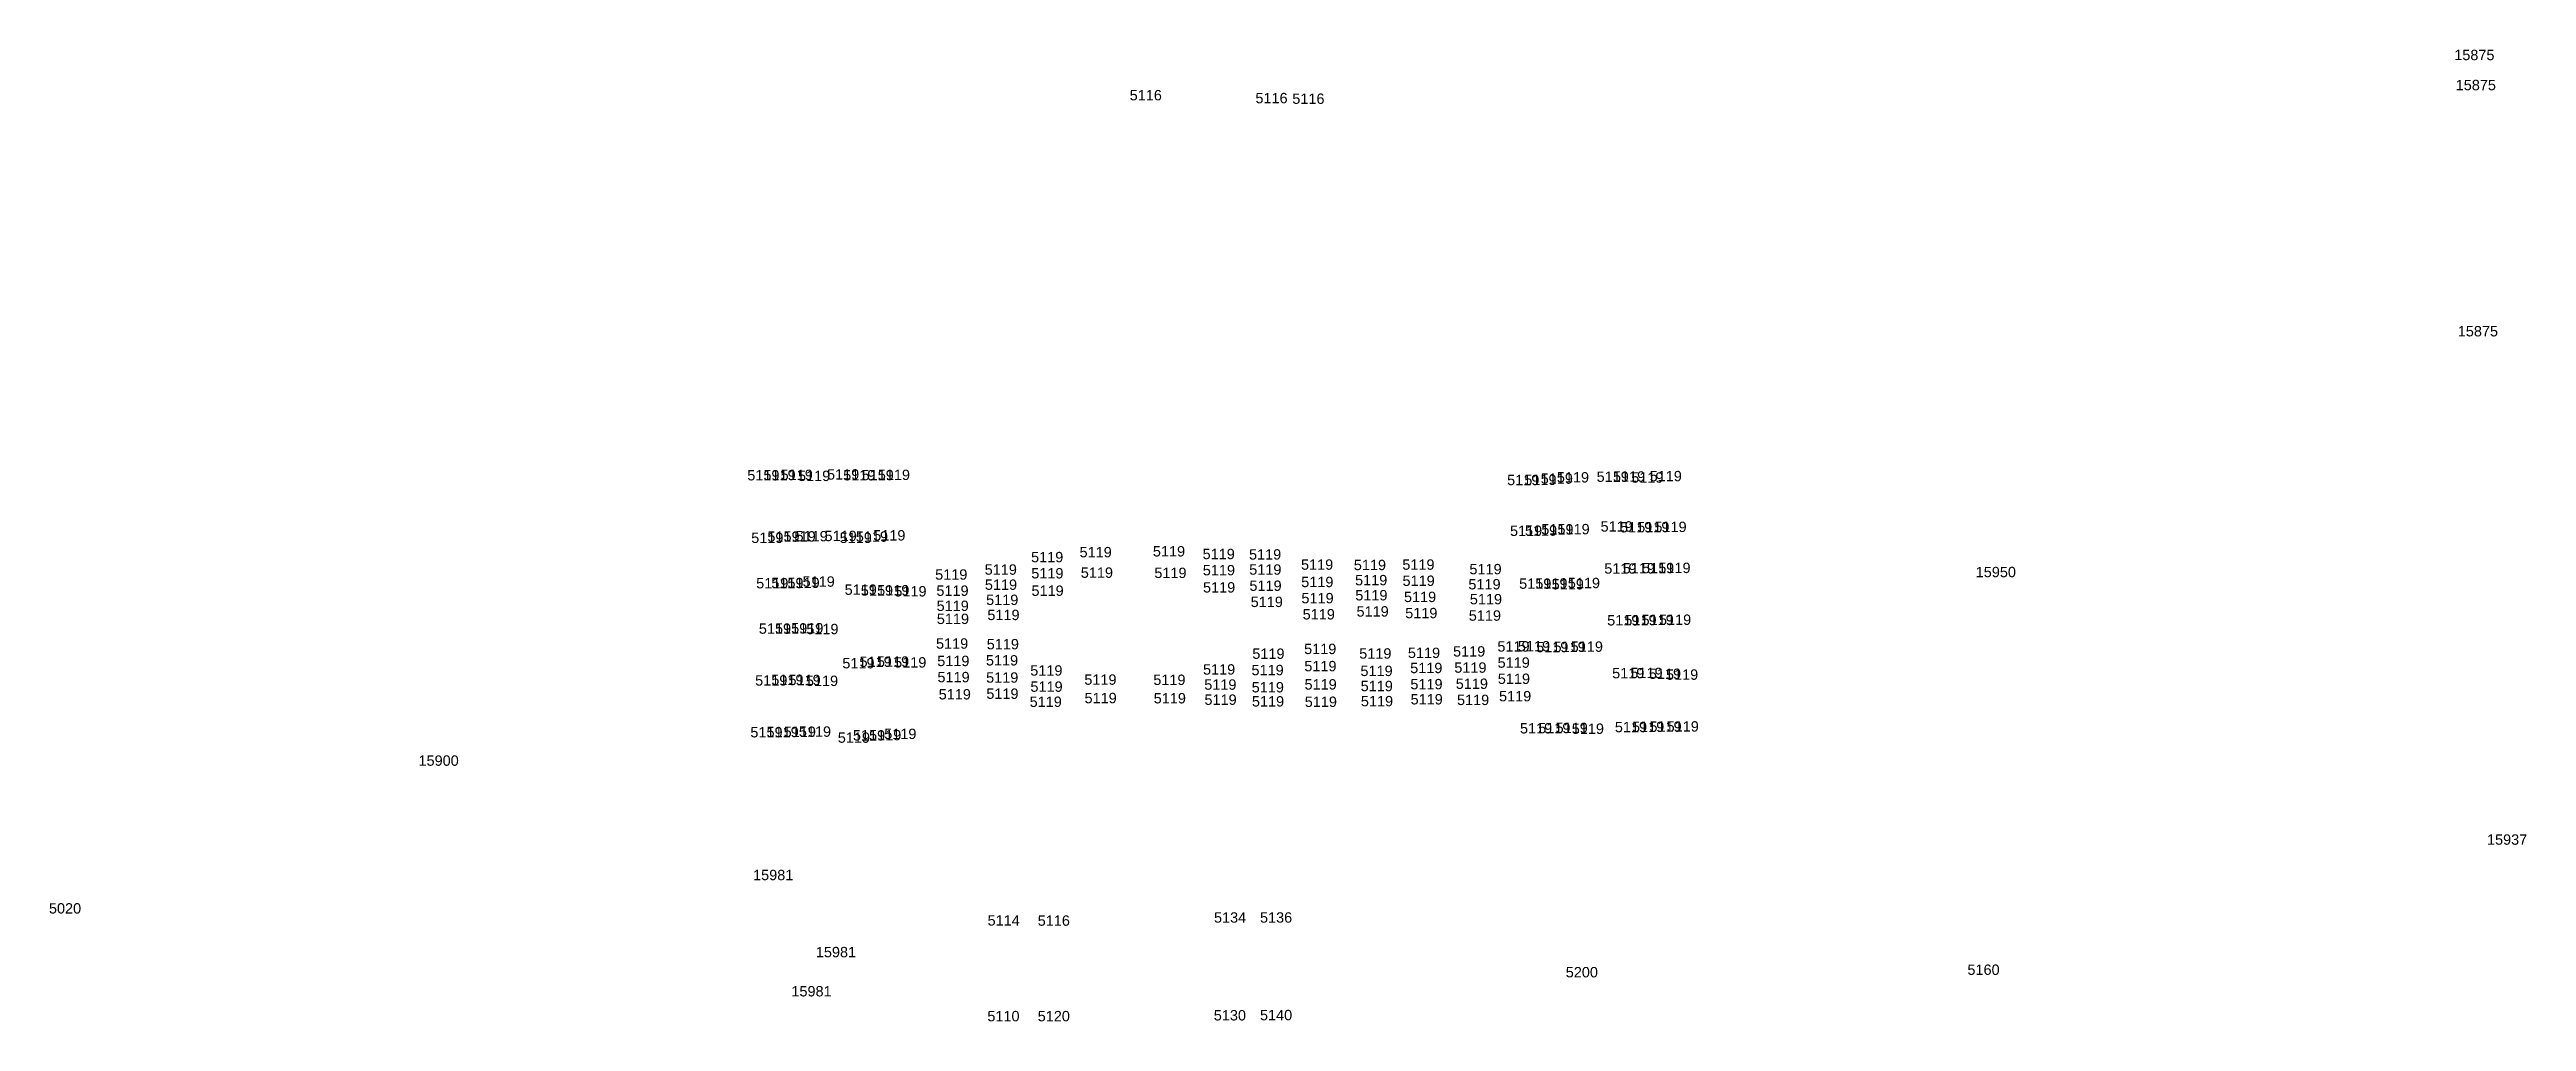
# Model space of a CAD drawing. Header units: feet. Extents: x 865220 to 2781189, y -2240498 to 970979.
# Drawn here: x 2775768 to 2776964, y 954743 to 955212 of the extents above; entities that cross this region are included whole.
import ezdxf

# ---------------------------------------------------------------- set-up
doc = ezdxf.new("R2010")
doc.units = ezdxf.units.FT
doc.header["$LTSCALE"] = 0.015
doc.header["$MEASUREMENT"] = 0
doc.layers.add('NOTES', color=7, linetype='Continuous')
doc.layers.add('Scott County Addresses', color=7, linetype='Continuous')
doc.styles.add('Dimensions 100', font='arial.ttf')

# ---------------------------------------------------------------- blocks, each defined once
blk = doc.blocks.new('ACMAP_ANN_TEMPLATE_Scott County Address')
at = {"layer": 'Scott County Addresses', "style": 'Dimensions 100'}
blk.add_attdef('ScottCountyAddress', (0, 0), '', height=50, dxfattribs=at)

msp = doc.modelspace()

# ---------------------------------------------------------------- hatches: boundary and pattern name
at = {"layer": 'NOTES', "lineweight": 5, "ltscale": 50}
h = msp.add_hatch(dxfattribs=at)
h.set_pattern_fill('ANSI31', color=1, scale=200)
h.set_pattern_definition([(45, (-77373.197, -38338.257), (-17.67766953, 17.67766953), [])])
edge = h.paths.add_edge_path()
edge.add_arc((-36684104.4, 974184.5), 39453460.3, 359.97783818, 359.97815546)
edge.add_line((2769353.1, 959142.5), (2769353.1, 959142.5))
edge.add_line((2769353.1, 959142.5), (2769353.2, 959362.5))
edge.add_line((2769353.2, 959362.5), (2770280.2, 959367.3))
edge.add_line((2770280.2, 959367.3), (2770301.1, 958927.5))
edge.add_line((2770301.1, 958927.5), (2770012.9, 958926))
edge.add_line((2770012.9, 958926), (2769897.9, 958925.4))
edge.add_line((2769897.9, 958925.4), (2769552.9, 958923.9))
edge.add_line((2769552.9, 958923.9), (2769353, 958924.1))

# ---------------------------------------------------------------- block references
at = {"layer": 'Scott County Addresses', "lineweight": 5, "xscale": 0.1, "yscale": 0.1, "zscale": 0.1}
for p, values in [((2776928.9, 955207), {'ScottCountyAddress': '15875'}), ((2776289.5, 955187.6), {'ScottCountyAddress': '5116'}), ((2776929.6, 955192.5), {'ScottCountyAddress': '15875'}), ((2776350.2, 955186.2), {'ScottCountyAddress': '5116'}), ((2776368, 955185.9), {'ScottCountyAddress': '5116'}), ((2776930.6, 955073.7), {'ScottCountyAddress': '15875'}), ((2776104.9, 955004.2), {'ScottCountyAddress': '5119'}), ((2776112.7, 955004.3), {'ScottCountyAddress': '5119'}), ((2776121, 955004.4), {'ScottCountyAddress': '5119'}), ((2776129.4, 955003.9), {'ScottCountyAddress': '5119'}), ((2776143.4, 955004.6), {'ScottCountyAddress': '5119'}), ((2776151.2, 955004.2), {'ScottCountyAddress': '5119'}), ((2776160.1, 955004.3), {'ScottCountyAddress': '5119'}), ((2776167.9, 955004.4), {'ScottCountyAddress': '5119'}), ((2776471.7, 955001.9), {'ScottCountyAddress': '5119'}), ((2776480, 955002), {'ScottCountyAddress': '5119'}), ((2776487.9, 955002.6), {'ScottCountyAddress': '5119'}), ((2776495.7, 955003.2), {'ScottCountyAddress': '5119'}), ((2776514.9, 955003.5), {'ScottCountyAddress': '5119'}), ((2776522.8, 955003.6), {'ScottCountyAddress': '5119'}), ((2776531.6, 955003.1), {'ScottCountyAddress': '5119'}), ((2776540.5, 955003.8), {'ScottCountyAddress': '5119'}), ((2776106.8, 954974), {'ScottCountyAddress': '5119'}), ((2776114.6, 954974.6), {'ScottCountyAddress': '5119'}), ((2776122.4, 954974.7), {'ScottCountyAddress': '5119'}), ((2776128.2, 954974.8), {'ScottCountyAddress': '5119'}), ((2776142.2, 954974.9), {'ScottCountyAddress': '5119'}), ((2776149.5, 954974), {'ScottCountyAddress': '5119'}), ((2776157.3, 954974.6), {'ScottCountyAddress': '5119'}), ((2776165.7, 954975.2), {'ScottCountyAddress': '5119'}), ((2776473.1, 954977.4), {'ScottCountyAddress': '5119'}), ((2776480.3, 954977.5), {'ScottCountyAddress': '5119'}), ((2776488.2, 954978.1), {'ScottCountyAddress': '5119'}), ((2776496, 954978.2), {'ScottCountyAddress': '5119'}), ((2776516.8, 954979.5), {'ScottCountyAddress': '5119'}), ((2776526.2, 954979.1), {'ScottCountyAddress': '5119'}), ((2776534.5, 954979.2), {'ScottCountyAddress': '5119'}), ((2776542.8, 954979.3), {'ScottCountyAddress': '5119'}), ((2776241.9, 954964.7), {'ScottCountyAddress': '5119'}), ((2776265.3, 954967.1), {'ScottCountyAddress': '5119'}), ((2776300.7, 954967.5), {'ScottCountyAddress': '5119'}), ((2776324.7, 954966.2), {'ScottCountyAddress': '5119'}), ((2776347.1, 954966), {'ScottCountyAddress': '5119'}), ((2776372.2, 954961.1), {'ScottCountyAddress': '5119'}), ((2776397.7, 954960.9), {'ScottCountyAddress': '5119'}), ((2776421.1, 954961.1), {'ScottCountyAddress': '5119'}), ((2776109.2, 954952.1), {'ScottCountyAddress': '5119'}), ((2776116.5, 954952.2), {'ScottCountyAddress': '5119'}), ((2776124.3, 954952.3), {'ScottCountyAddress': '5119'}), ((2776131.6, 954952.9), {'ScottCountyAddress': '5119'}), ((2776151.9, 954949), {'ScottCountyAddress': '5119'}), ((2776159.7, 954948.6), {'ScottCountyAddress': '5119'}), ((2776167.6, 954948.7), {'ScottCountyAddress': '5119'}), ((2776195.6, 954956.3), {'ScottCountyAddress': '5119'}), ((2776196.2, 954948.5), {'ScottCountyAddress': '5119'}), ((2776219.5, 954958.7), {'ScottCountyAddress': '5119'}), ((2776219.6, 954951.4), {'ScottCountyAddress': '5119'}), ((2776242, 954956.9), {'ScottCountyAddress': '5119'}), ((2776242.1, 954948.5), {'ScottCountyAddress': '5119'}), ((2776265.9, 954957.2), {'ScottCountyAddress': '5119'}), ((2776301.4, 954957.1), {'ScottCountyAddress': '5119'}), ((2776324.8, 954958.4), {'ScottCountyAddress': '5119'}), ((2776324.9, 954950.1), {'ScottCountyAddress': '5119'}), ((2776347.2, 954958.7), {'ScottCountyAddress': '5119'}), ((2776347.3, 954950.9), {'ScottCountyAddress': '5119'}), ((2776372.3, 954952.7), {'ScottCountyAddress': '5119'}), ((2776398.3, 954953.6), {'ScottCountyAddress': '5119'}), ((2776421.2, 954953.3), {'ScottCountyAddress': '5119'}), ((2776453, 954951.6), {'ScottCountyAddress': '5119'}), ((2776453.5, 954958.9), {'ScottCountyAddress': '5119'}), ((2776477.5, 954951.9), {'ScottCountyAddress': '5119'}), ((2776485.3, 954952), {'ScottCountyAddress': '5119'}), ((2776493.2, 954951.6), {'ScottCountyAddress': '5119'}), ((2776501, 954952.2), {'ScottCountyAddress': '5119'}), ((2776518.6, 954959.2), {'ScottCountyAddress': '5119'}), ((2776527.5, 954959.3), {'ScottCountyAddress': '5119'}), ((2776536.8, 954959.4), {'ScottCountyAddress': '5119'}), ((2776544.7, 954959.5), {'ScottCountyAddress': '5119'}), ((2776697.9, 954957.5), {'ScottCountyAddress': '15950'}), ((2776175.9, 954948.2), {'ScottCountyAddress': '5119'}), ((2776196.3, 954941.2), {'ScottCountyAddress': '5119'}), ((2776220.2, 954944.1), {'ScottCountyAddress': '5119'}), ((2776220.8, 954936.8), {'ScottCountyAddress': '5119'}), ((2776347.9, 954943.1), {'ScottCountyAddress': '5119'}), ((2776372.4, 954944.9), {'ScottCountyAddress': '5119'}), ((2776373, 954937.1), {'ScottCountyAddress': '5119'}), ((2776398.4, 954946.3), {'ScottCountyAddress': '5119'}), ((2776399, 954938.5), {'ScottCountyAddress': '5119'}), ((2776421.9, 954945.5), {'ScottCountyAddress': '5119'}), ((2776422.5, 954937.7), {'ScottCountyAddress': '5119'}), ((2776453.2, 954936.5), {'ScottCountyAddress': '5119'}), ((2776453.7, 954944.4), {'ScottCountyAddress': '5119'}), ((2776110.5, 954930.2), {'ScottCountyAddress': '5119'}), ((2776118.3, 954930.3), {'ScottCountyAddress': '5119'}), ((2776126.1, 954930.4), {'ScottCountyAddress': '5119'}), ((2776133.4, 954930), {'ScottCountyAddress': '5119'}), ((2776196.4, 954934.9), {'ScottCountyAddress': '5119'}), ((2776520, 954934.2), {'ScottCountyAddress': '5119'}), ((2776528.3, 954934.3), {'ScottCountyAddress': '5119'}), ((2776536.6, 954934.4), {'ScottCountyAddress': '5119'}), ((2776545, 954934.5), {'ScottCountyAddress': '5119'}), ((2776150.8, 954913.5), {'ScottCountyAddress': '5119'}), ((2776159.1, 954914.2), {'ScottCountyAddress': '5119'}), ((2776167.5, 954914.3), {'ScottCountyAddress': '5119'}), ((2776175.8, 954913.9), {'ScottCountyAddress': '5119'}), ((2776196, 954923), {'ScottCountyAddress': '5119'}), ((2776196.6, 954914.6), {'ScottCountyAddress': '5119'}), ((2776220.1, 954914.9), {'ScottCountyAddress': '5119'}), ((2776220.5, 954922.7), {'ScottCountyAddress': '5119'}), ((2776348.7, 954918.1), {'ScottCountyAddress': '5119'}), ((2776373.7, 954920.4), {'ScottCountyAddress': '5119'}), ((2776400.3, 954918.2), {'ScottCountyAddress': '5119'}), ((2776423.8, 954918.5), {'ScottCountyAddress': '5119'}), ((2776445.6, 954919.2), {'ScottCountyAddress': '5119'}), ((2776467, 954921.6), {'ScottCountyAddress': '5119'}), ((2776467.1, 954913.8), {'ScottCountyAddress': '5119'}), ((2776476.9, 954921.7), {'ScottCountyAddress': '5119'}), ((2776485.7, 954921.3), {'ScottCountyAddress': '5119'}), ((2776494.1, 954921.4), {'ScottCountyAddress': '5119'}), ((2776502.4, 954921.5), {'ScottCountyAddress': '5119'}), ((2776108.7, 954905.2), {'ScottCountyAddress': '5119'}), ((2776116.5, 954905.5), {'ScottCountyAddress': '5119'}), ((2776124.8, 954905.4), {'ScottCountyAddress': '5119'}), ((2776133.2, 954905), {'ScottCountyAddress': '5119'}), ((2776196.7, 954906.8), {'ScottCountyAddress': '5119'}), ((2776220.2, 954906.6), {'ScottCountyAddress': '5119'}), ((2776241.5, 954910), {'ScottCountyAddress': '5119'}), ((2776241.6, 954902.2), {'ScottCountyAddress': '5119'}), ((2776267.6, 954905.6), {'ScottCountyAddress': '5119'}), ((2776300.9, 954905.5), {'ScottCountyAddress': '5119'}), ((2776324.9, 954910.5), {'ScottCountyAddress': '5119'}), ((2776325.5, 954903.2), {'ScottCountyAddress': '5119'}), ((2776348.3, 954910.2), {'ScottCountyAddress': '5119'}), ((2776348.4, 954901.9), {'ScottCountyAddress': '5119'}), ((2776373.8, 954912.1), {'ScottCountyAddress': '5119'}), ((2776373.9, 954903.3), {'ScottCountyAddress': '5119'}), ((2776400.9, 954909.8), {'ScottCountyAddress': '5119'}), ((2776401, 954902.5), {'ScottCountyAddress': '5119'}), ((2776424.9, 954911.2), {'ScottCountyAddress': '5119'}), ((2776425, 954903.4), {'ScottCountyAddress': '5119'}), ((2776446.2, 954911.4), {'ScottCountyAddress': '5119'}), ((2776446.9, 954903.6), {'ScottCountyAddress': '5119'}), ((2776467.2, 954906), {'ScottCountyAddress': '5119'}), ((2776522.4, 954908.7), {'ScottCountyAddress': '5119'}), ((2776531.2, 954908.8), {'ScottCountyAddress': '5119'}), ((2776540.1, 954908.4), {'ScottCountyAddress': '5119'}), ((2776548.4, 954908), {'ScottCountyAddress': '5119'}), ((2776197.3, 954898.5), {'ScottCountyAddress': '5119'}), ((2776220.3, 954898.8), {'ScottCountyAddress': '5119'}), ((2776241.2, 954894.9), {'ScottCountyAddress': '5119'}), ((2776267.7, 954896.7), {'ScottCountyAddress': '5119'}), ((2776301.1, 954896.6), {'ScottCountyAddress': '5119'}), ((2776325.6, 954895.9), {'ScottCountyAddress': '5119'}), ((2776348.5, 954895.1), {'ScottCountyAddress': '5119'}), ((2776374, 954894.9), {'ScottCountyAddress': '5119'}), ((2776401.1, 954895.2), {'ScottCountyAddress': '5119'}), ((2776425.1, 954896.1), {'ScottCountyAddress': '5119'}), ((2776447.5, 954895.8), {'ScottCountyAddress': '5119'}), ((2776467.8, 954897.6), {'ScottCountyAddress': '5119'}), ((2776106.4, 954880.2), {'ScottCountyAddress': '5119'}), ((2776114.2, 954880.3), {'ScottCountyAddress': '5119'}), ((2776122.5, 954880.4), {'ScottCountyAddress': '5119'}), ((2776129.8, 954880.5), {'ScottCountyAddress': '5119'}), ((2776148.6, 954877.6), {'ScottCountyAddress': '5119'}), ((2776155.9, 954878.7), {'ScottCountyAddress': '5119'}), ((2776163.7, 954878.8), {'ScottCountyAddress': '5119'}), ((2776171, 954879.4), {'ScottCountyAddress': '5119'}), ((2776477.9, 954882.1), {'ScottCountyAddress': '5119'}), ((2776486.7, 954882.2), {'ScottCountyAddress': '5119'}), ((2776495.1, 954882.3), {'ScottCountyAddress': '5119'}), ((2776502.9, 954881.9), {'ScottCountyAddress': '5119'}), ((2776523.7, 954882.7), {'ScottCountyAddress': '5119'}), ((2776532, 954882.8), {'ScottCountyAddress': '5119'}), ((2776540.4, 954882.9), {'ScottCountyAddress': '5119'}), ((2776548.7, 954883), {'ScottCountyAddress': '5119'}), ((2775946.2, 954866.5), {'ScottCountyAddress': '15900'}), ((2776944.7, 954828.4), {'ScottCountyAddress': '15937'}), ((2776107.7, 954811.3), {'ScottCountyAddress': '15981'}), ((2775767.8, 954795.2), {'ScottCountyAddress': '5020'}), ((2776220.9, 954789.4), {'ScottCountyAddress': '5114'}), ((2776245.1, 954789.3), {'ScottCountyAddress': '5116'}), ((2776330.2, 954790.8), {'ScottCountyAddress': '5134'}), ((2776352.4, 954790.8), {'ScottCountyAddress': '5136'}), ((2776138, 954774.1), {'ScottCountyAddress': '15981'}), ((2776500, 954764.4), {'ScottCountyAddress': '5200'}), ((2776693.9, 954765.6), {'ScottCountyAddress': '5160'}), ((2776126.2, 954755.2), {'ScottCountyAddress': '15981'}), ((2776220.8, 954743.2), {'ScottCountyAddress': '5110'}), ((2776245.1, 954743.2), {'ScottCountyAddress': '5120'}), ((2776330.1, 954743.6), {'ScottCountyAddress': '5130'}), ((2776352.4, 954743.7), {'ScottCountyAddress': '5140'})]:
    msp.add_blockref('ACMAP_ANN_TEMPLATE_Scott County Address', p, dxfattribs=at).add_auto_attribs(values)

doc.saveas('drawing.dxf')
